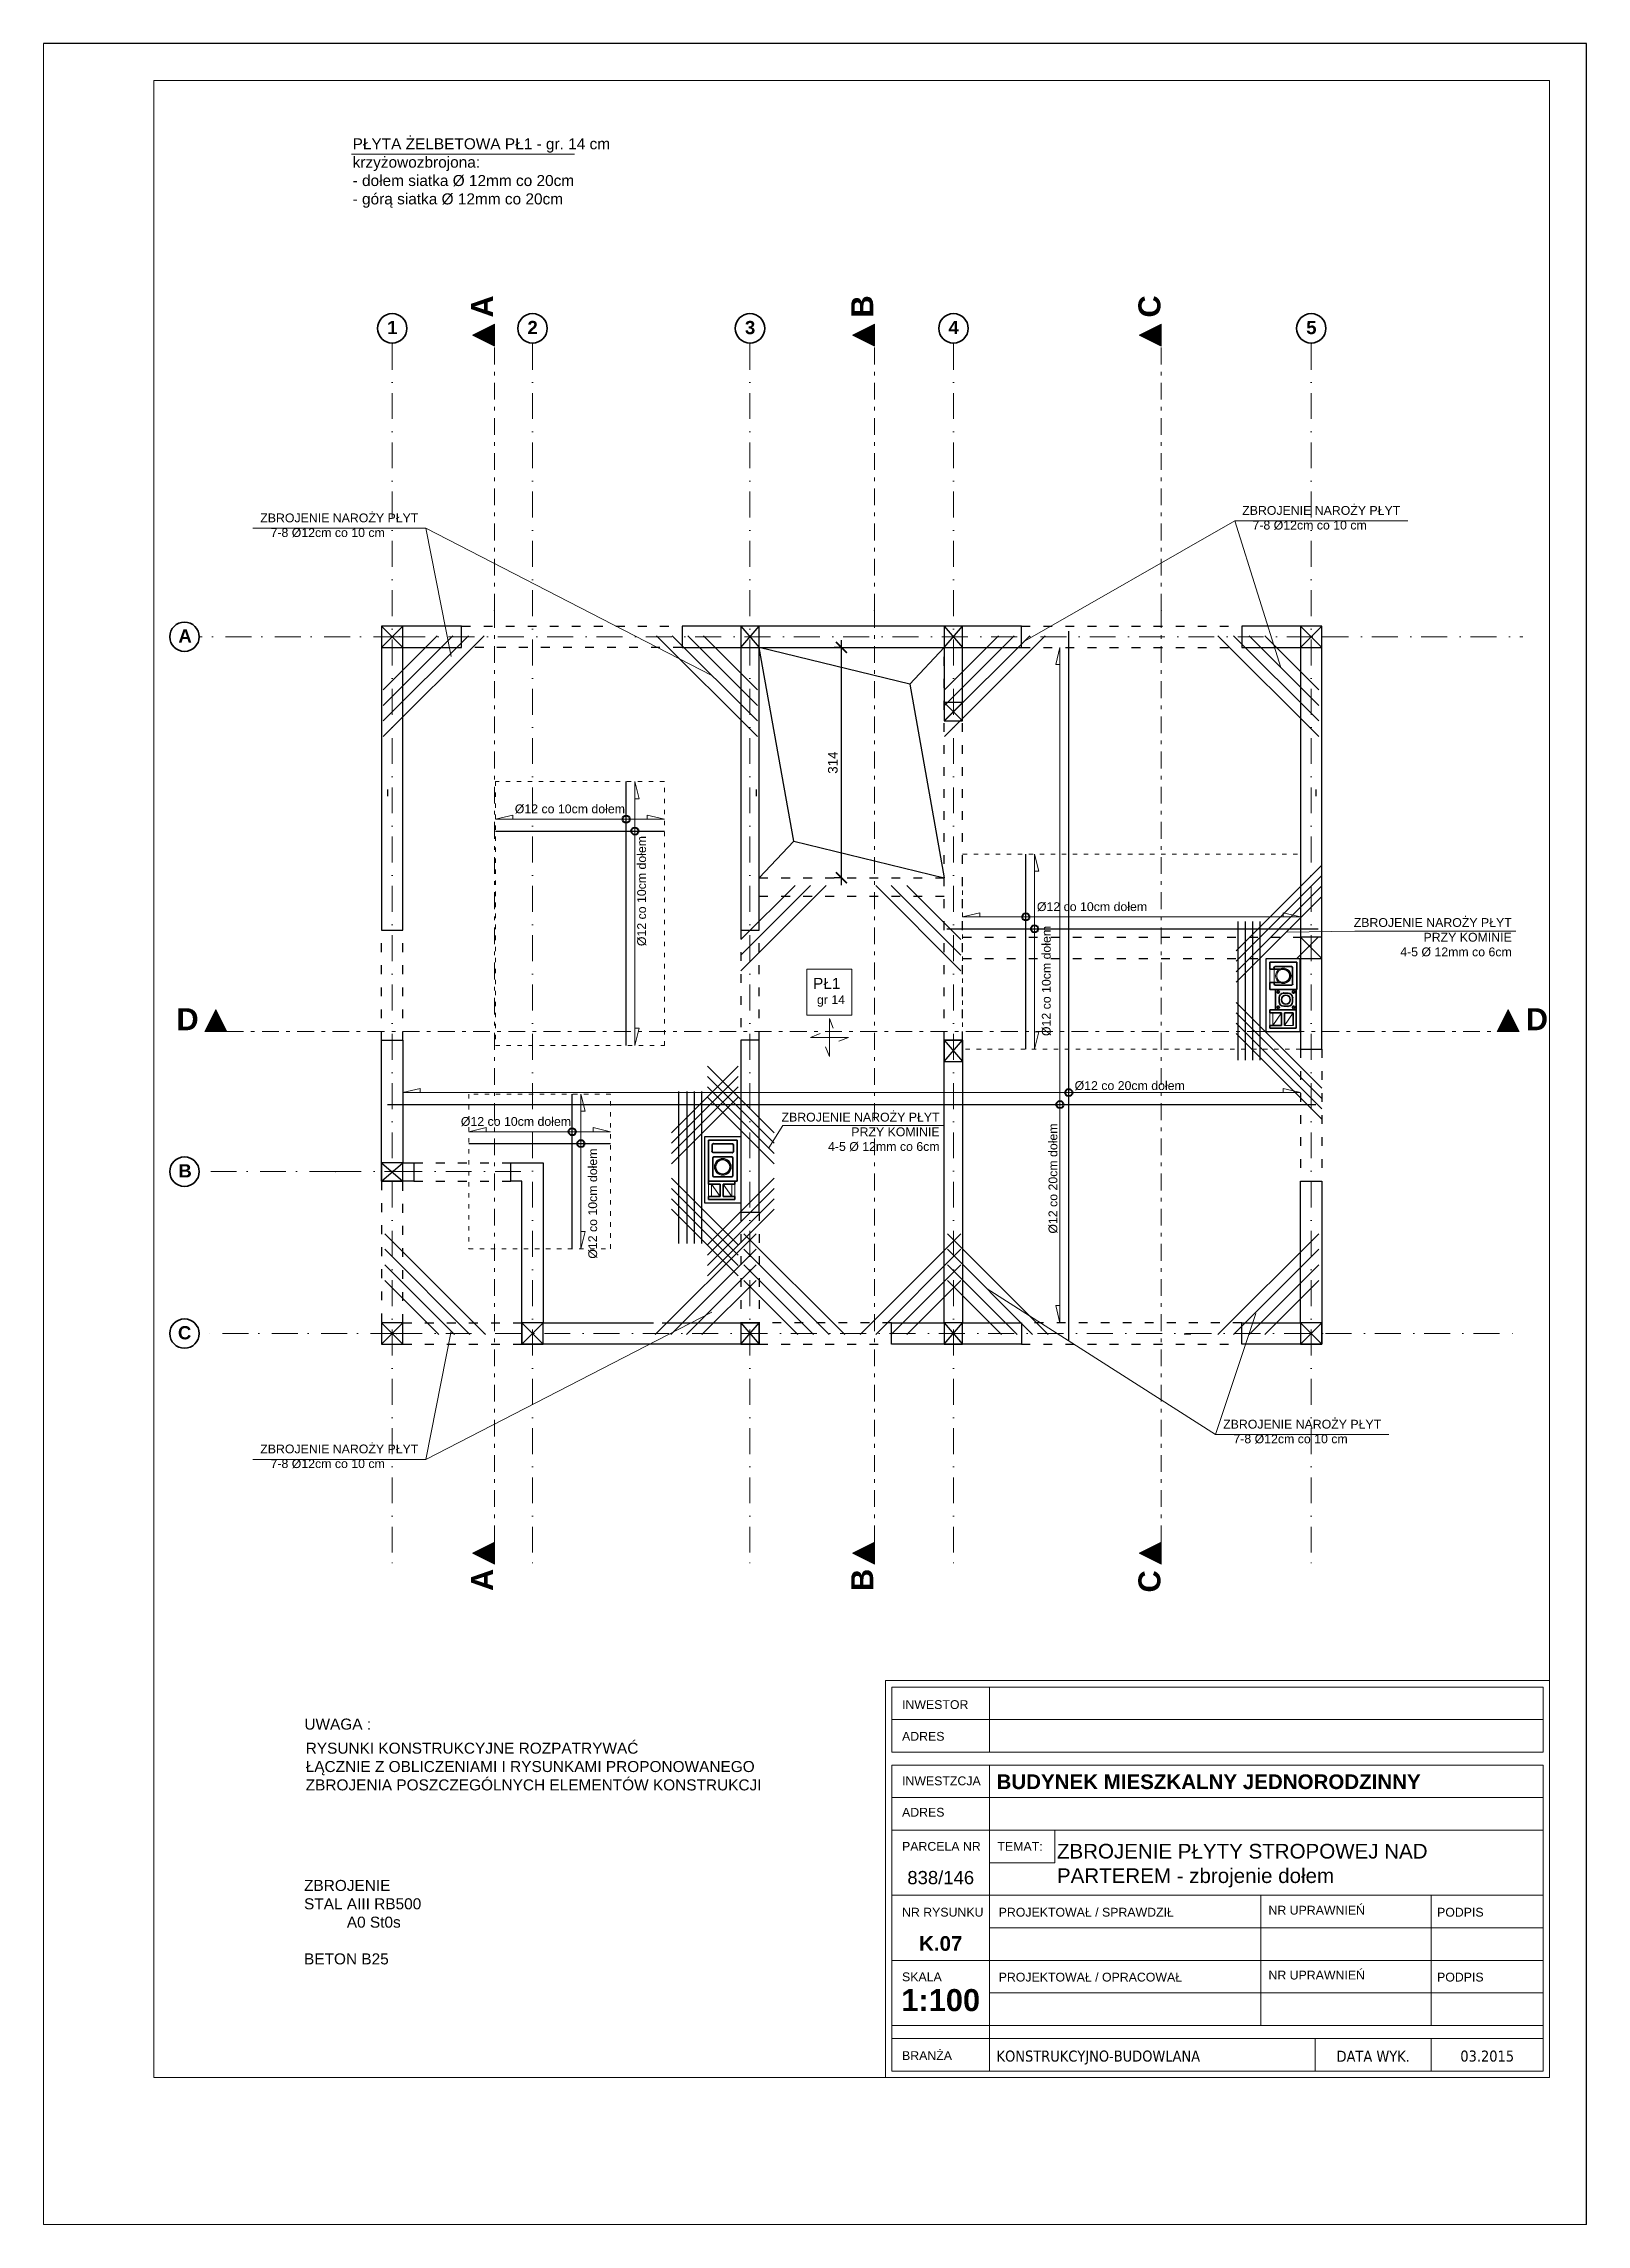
# Paper-space layout 'K.07' of a CAD drawing. Header units: millimetres. Extents: x -1051 to 1049, y -1649 to 1321.
# The model-space entities are those that its viewports show. They can reach past a viewport. Long polylines and large blocks are cut down to what shows.
import ezdxf
from ezdxf.enums import TextEntityAlignment as Align

# ---------------------------------------------------------------- set-up
doc = ezdxf.new("R2010")
doc.units = ezdxf.units.MM
for name, pattern in [('ACAD_ISO03W100', [30, 12, -18]), ('Kropki i Kreski', [67.027776, 35.277777, -17.638888, 0, -14.111111]), ('Przerywana', [16.4, 8.2, -8.2]), ('Przerywana podwójnie', [47.9, 22.9, -10, 5, -10])]:
    doc.linetypes.add(name, pattern=pattern)
for name, color, linetype, lineweight in [('2D - Ogólne_Nr_Pióra__21', 7, 'Continuous', 35), ('a_beton_c', 3, 'ACAD_ISO03W100', 25), ('a_murowane_b', 20, 'Continuous', 30), ('a_opisy', 252, 'Continuous', 9), ('a_stal', 5, 'Continuous', 25), ('a_wymiary', 250, 'Continuous', 9), ('Cienka', 1, 'Continuous', 15), ('Konstrukcja - Ogólne_Nr_Pióra__1', 7, 'Continuous', 5), ('Konstrukcja - Ogólne_Nr_Pióra__21', 7, 'Continuous', 35), ('Konstrukcja - Siatka mod_Nr_Pióra__1', 7, 'Continuous', 5), ('Konstrukcja - Siatka mod_Nr_Pióra__7', 7, 'Continuous', 35), ('Opisy - Tekst_Nr_Pióra__1', 7, 'Continuous', 13), ('Opisy - Tekst_Nr_Pióra__7', 7, 'Continuous', 35), ('PRĘTY', 7, 'Continuous', 40), ('Znaczniki - Przekroje_Nr_Pióra__1', 7, 'Continuous', 5)]:
    doc.layers.add(name, color=color, linetype=linetype, lineweight=lineweight)
for name, color, linetype, lineweight, true_color in [('Konstrukcja - Ogólne_Nr_Pióra__3', 7, 'Continuous', 5, 0xff6600), ('Konstrukcja - Ogólne_Nr_Pióra__5', 7, 'Continuous', 5, 0x40a5ff), ('Konstrukcja - Siatka mod_Nr_Pióra__4', 7, 'Continuous', 5, 0x029e21), ('Opisy - Tekst_Nr_Pióra__2', 7, 'Continuous', 15, 0x7f7f7f), ('Znaczniki - Przekroje_Nr_Pióra__5', 7, 'Continuous', 5, 0x40a5ff)]:
    doc.layers.add(name, color=color, linetype=linetype, lineweight=lineweight, true_color=true_color)
doc.layers.add('Konstrukcja - Siatka mod', color=7, linetype='Continuous')
doc.layers.add('Znaczniki - Przekroje', color=7, linetype='Continuous')
doc.styles.add('GENERATED_STYLE_1', font='arialbd.ttf')
doc.styles.add('GENERATED_STYLE_2', font='tahoma.ttf')
doc.styles.add('GENERATED_STYLE_3', font='arial.ttf')
doc.styles.add('GENERATED_STYLE_4', font='arial.ttf')
doc.styles.get("Standard").update_dxf_attribs({"font": 'arial.ttf'})
doc.dimstyles.new('1-100', dxfattribs={"dimtxt": 13, "dimasz": 15, "dimexe": 10, "dimexo": 20, "dimgap": 5, "dimtad": 1, "dimdec": 1, "dimrnd": 0.5, "dimtxsty": 'Standard', "dimblk": 'ARCHTICK', "dimcen": 0.09, "dimdle": 10, "dimadec": 0, "dimazin": 0, "dimtfac": 1, "dimtdec": 1, "dimtofl": 0, "dimtmove": 0, "dimatfit": 3, "dimfxl": 10, "dimfxlon": 1, "dimtolj": 1, "dimtzin": 0, "dimarcsym": 0})

psp = doc.layouts.new('K.07')

msp = doc.modelspace()

# ---------------------------------------------------------------- texts
at = {"layer": 'a_opisy'}
for s, insert, char_height, width, attachment_point in [('PŁYTA ŻELBETOWA PŁ1 - gr. 14 cm\\Pkrzyżowozbrojona:\\P- dołem siatka %%C 12mm co 20cm\\P- górą siatka %%C 12mm co 20cm', (32657.91, -9736.9), 15, 522.8324, 1), ('ZBROJENIE NAROŻY PŁYT\\P   7-8 %%C12cm co 10 cm', (32532.2, -10247.89), 12, 246.7232, 1), ('ZBROJENIE NAROŻY PŁYT\\P   7-8 %%C12cm co 10 cm', (33868.85, -10237.71), 12, 246.7232, 1), ('%%C12 co 10cm dołem', (33028.67, -10644.14), 12, 179.1978, 3), ('%%C12 co 10cm dołem', (33739.4, -10777.34), 12, 179.1978, 3), ('ZBROJENIE NAROŻY PŁYT\\PPRZY KOMINIE\\P 4-5 %%C 12mm co 6cm ', (34235.78, -10798.94), 12, 246.7232, 3), ('%%C12 co 20cm dołem', (33640.69, -11021.03), 12, 179.1978, 1), ('%%C12 co 10cm dołem', (32955.25, -11069.85), 12, 179.1978, 3), ('ZBROJENIE NAROŻY PŁYT\\PPRZY KOMINIE\\P 4-5 %%C 12mm co 6cm ', (33456.91, -11063.97), 12, 246.7232, 3), ('ZBROJENIE NAROŻY PŁYT\\P   7-8 %%C12cm co 10 cm', (33842.9, -11482.15), 12, 246.7232, 1), ('ZBROJENIE NAROŻY PŁYT\\P   7-8 %%C12cm co 10 cm', (32532.2, -11515.89), 12, 246.7232, 1), ('{\\fArial|b0|i0|c238|p34;UWAGA : }', (32592.27, -11889.14), 15, 143.2927, 1), ('{\\fArial|b0|i0|c238|p34;RYSUNKI KONSTRUKCYJNE ROZPATRYWAĆ \\PŁĄCZNIE Z OBLICZENIAMI I RYSUNKAMI PROPONOWANEGO \\PZBROJENIA POSZCZEGÓLNYCH ELEMENTÓW KONSTRUKCJI}', (32594.04, -11921.91), 15, 697.4454, 1), ('ZBROJENIE \\PSTAL AIII RB500 \\P          A0 St0s\\P\\PBETON B25', (32591.8, -12108.85), 15, 319.2534, 1)]:
    msp.add_mtext(s, dxfattribs=dict(at, insert=insert, char_height=char_height, width=width, attachment_point=attachment_point))
at = {"layer": 'a_opisy', "char_height": 12, "rotation": 90}
for s, insert, width, attachment_point in [('%%C12 co 10cm dołem', (33057.74, -10837.07), 212.8644, 7), ('%%C12 co 10cm dołem', (33608.58, -10959.53), 212.8644, 7), ('%%C12 co 20cm dołem', (33605.21, -11228.6), 207.8708, 1), ('%%C12 co 10cm dołem', (32991.15, -11262.77), 212.8644, 7)]:
    msp.add_mtext(s, dxfattribs=dict(at, insert=insert, width=width, attachment_point=attachment_point))
at = {"layer": 'Cienka', "attachment_point": 1}
for s, insert, char_height, width in [('{\\H0.75x;\\C1;PŁ1}', (33284.71, -10880.32), 20, 31.9611), ('{\\H0.75x;\\C1;gr 14}', (33290, -10904.06), 16, 64.4984)]:
    msp.add_mtext(s, dxfattribs=dict(at, insert=insert, char_height=char_height, width=width))
at = {"layer": 'Opisy - Tekst_Nr_Pióra__2', "linetype": 'Continuous', "char_height": 12, "attachment_point": 1, "style": 'GENERATED_STYLE_4'}
for s, insert in [('{INWESTOR}', (33405.79, -11864.04)), ('{ADRES}', (33405.79, -11907.26)), ('{INWESTZCJA}', (33405.79, -11967.92)), ('{ADRES}', (33405.79, -12010.66)), ('{PARCELA NR}', (33405.79, -12057.11)), ('{TEMAT:}', (33535.71, -12057.2)), ('{NR RYSUNKU}', (33405.79, -12146.79)), ('{PROJEKTOWAŁ / SPRAWDZIŁ}', (33537.37, -12146.79)), ('{NR UPRAWNIEŃ}', (33904.6, -12144.03)), ('{PODPIS}', (34134.1, -12146.79)), ('{SKALA}', (33405.79, -12234.83)), ('{PROJEKTOWAŁ / OPRACOWAŁ}', (33537.37, -12235.19)), ('{NR UPRAWNIEŃ}', (33904.6, -12232.43)), ('{PODPIS}', (34134.1, -12235.19)), ('{BRANŻA}', (33405.79, -12342.08))]:
    msp.add_mtext(s, dxfattribs=dict(at, insert=insert))
at = {"layer": 'Opisy - Tekst_Nr_Pióra__7', "linetype": 'Continuous'}
for s, insert, char_height, attachment_point, style in [('{BUDYNEK MIESZKALNY JEDNORODZINNY}', (33534.41, -11965.09), 20, 1, 'GENERATED_STYLE_1'), ('{\\fArial|b0|i0|c238|p34;\\C70;ZBROJENIE PŁYTY STROPOWEJ NAD\\PPARTEREM - zbrojenie dołem}', (33616.65, -12059.71), 20, 1, 'GENERATED_STYLE_1'), ('{838/146}', (33458.45, -12114.92), 18, 8, 'GENERATED_STYLE_3'), ('K.07', (33458.45, -12205.66), 20, 8, 'GENERATED_STYLE_1'), ('{1:100}', (33458.45, -12287.93), 30, 8, 'GENERATED_STYLE_1'), ('KONSTRUKCYJNO-BUDOWLANA', (33534.43, -12341.23), 15, 1, 'GENERATED_STYLE_2'), ('{DATA WYK.}', (34047.17, -12341.49), 15, 2, 'GENERATED_STYLE_2'), ('{03.2015}', (34202.3, -12341.23), 15, 2, 'GENERATED_STYLE_2')]:
    msp.add_mtext(s, dxfattribs=dict(at, insert=insert, char_height=char_height, attachment_point=attachment_point, style=style))

# ---------------------------------------------------------------- blocks, each defined once
blk = doc.blocks.new('Standardowy znacznik siatki')
at = {"layer": 'Konstrukcja - Siatka mod_Nr_Pióra__4', "linetype": 'Kropki i Kreski'}
for p, q in [((272.5, 0), (0, 0)), ((272.5, 0), (1529.2, 0)), ((1529.2, 0), (1801.7, 0))]:
    blk.add_line(p, q, dxfattribs=at)
blk.add_point((272.5, 0), dxfattribs=at)
blk.add_point((272.5, 0), dxfattribs=at)
at = {"layer": 'Konstrukcja - Siatka mod_Nr_Pióra__7', "linetype": 'Continuous'}
blk.add_circle((-20, 0), 20, dxfattribs=at)
at = {"layer": 'Konstrukcja - Siatka mod_Nr_Pióra__1', "style": 'GENERATED_STYLE_1'}
blk.add_attdef('AC_MarkerText_1', text='', height=18, dxfattribs=at).set_placement((-28.2, -13.3), align=Align.BOTTOM_LEFT)
blk = doc.blocks.new('Standardowy znacznik siatki_2')
at = {"layer": 'Konstrukcja - Siatka mod_Nr_Pióra__4', "linetype": 'Kropki i Kreski'}
for p, q in [((268.5, 0), (1533.2, 0)), ((1533.2, 0), (1801.7, 0)), ((268.5, 0), (0, 0))]:
    blk.add_line(p, q, dxfattribs=at)
blk.add_point((268.5, 0), dxfattribs=at)
blk.add_point((268.5, 0), dxfattribs=at)
at = {"layer": 'Konstrukcja - Siatka mod_Nr_Pióra__7', "linetype": 'Continuous'}
blk.add_circle((-20, 0), 20, dxfattribs=at)
at = {"layer": 'Konstrukcja - Siatka mod_Nr_Pióra__1', "style": 'GENERATED_STYLE_1'}
blk.add_attdef('AC_MarkerText_1', text='', height=18, dxfattribs=at).set_placement((-28.9, -13.3), align=Align.BOTTOM_LEFT)
blk = doc.blocks.new('Standardowy znacznik siatki_3')
at = {"layer": 'Konstrukcja - Siatka mod_Nr_Pióra__4', "linetype": 'Kropki i Kreski'}
for p, q in [((1, 0), (0, 0)), ((1, 0), (1660.6, 0)), ((1660.6, 0), (1661.6, 0))]:
    blk.add_line(p, q, dxfattribs=at)
blk.add_point((1, 0), dxfattribs=at)
blk.add_point((1, 0), dxfattribs=at)
at = {"layer": 'Konstrukcja - Siatka mod_Nr_Pióra__7', "linetype": 'Continuous'}
blk.add_circle((-20, 0), 20, dxfattribs=at)
at = {"layer": 'Konstrukcja - Siatka mod_Nr_Pióra__1', "style": 'GENERATED_STYLE_1'}
blk.add_attdef('AC_MarkerText_1', text='', height=18, rotation=90, dxfattribs=at).set_placement((-6.7, -6.8), align=Align.BOTTOM_LEFT)
blk = doc.blocks.new('Standardowy znacznik siatki_4')
at = {"layer": 'Konstrukcja - Siatka mod_Nr_Pióra__4', "linetype": 'Kropki i Kreski'}
for p, q in [((1, 0), (0, 0)), ((1, 0), (1660.6, 0)), ((1660.6, 0), (1661.6, 0))]:
    blk.add_line(p, q, dxfattribs=at)
blk.add_point((1, 0), dxfattribs=at)
blk.add_point((1, 0), dxfattribs=at)
at = {"layer": 'Konstrukcja - Siatka mod_Nr_Pióra__7', "linetype": 'Continuous'}
blk.add_circle((-20, 0), 20, dxfattribs=at)
at = {"layer": 'Konstrukcja - Siatka mod_Nr_Pióra__1', "style": 'GENERATED_STYLE_1'}
blk.add_attdef('AC_MarkerText_1', text='', height=18, rotation=90, dxfattribs=at).set_placement((-6.7, -6.8), align=Align.BOTTOM_LEFT)
blk = doc.blocks.new('Standardowy znacznik siatki_5')
at = {"layer": 'Konstrukcja - Siatka mod_Nr_Pióra__4', "linetype": 'Kropki i Kreski'}
for p, q in [((1, 0), (0, 0)), ((1, 0), (1660.6, 0)), ((1660.6, 0), (1661.6, 0))]:
    blk.add_line(p, q, dxfattribs=at)
blk.add_point((1, 0), dxfattribs=at)
blk.add_point((1, 0), dxfattribs=at)
at = {"layer": 'Konstrukcja - Siatka mod_Nr_Pióra__7', "linetype": 'Continuous'}
blk.add_circle((-20, 0), 20, dxfattribs=at)
at = {"layer": 'Konstrukcja - Siatka mod_Nr_Pióra__1', "style": 'GENERATED_STYLE_1'}
blk.add_attdef('AC_MarkerText_1', text='', height=18, rotation=90, dxfattribs=at).set_placement((-6.7, -6.8), align=Align.BOTTOM_LEFT)
blk = doc.blocks.new('Standardowy znacznik siatki_6')
at = {"layer": 'Konstrukcja - Siatka mod_Nr_Pióra__4', "linetype": 'Kropki i Kreski'}
for p, q in [((1, 0), (0, 0)), ((1, 0), (1660.6, 0)), ((1660.6, 0), (1661.6, 0))]:
    blk.add_line(p, q, dxfattribs=at)
blk.add_point((1, 0), dxfattribs=at)
blk.add_point((1, 0), dxfattribs=at)
at = {"layer": 'Konstrukcja - Siatka mod_Nr_Pióra__7', "linetype": 'Continuous'}
blk.add_circle((-20, 0), 20, dxfattribs=at)
at = {"layer": 'Konstrukcja - Siatka mod_Nr_Pióra__1', "style": 'GENERATED_STYLE_1'}
blk.add_attdef('AC_MarkerText_1', text='', height=18, rotation=90, dxfattribs=at).set_placement((-6.7, -6.8), align=Align.BOTTOM_LEFT)
blk = doc.blocks.new('Standardowy znacznik siatki_7')
at = {"layer": 'Konstrukcja - Siatka mod_Nr_Pióra__4', "linetype": 'Kropki i Kreski'}
for p, q in [((185.3, 0), (268.5, 0)), ((268.5, 0), (453.8, 0)), ((185.3, 0), (0, 0))]:
    blk.add_line(p, q, dxfattribs=at)
blk.add_point((185.3, 0), dxfattribs=at)
blk.add_point((185.3, 0), dxfattribs=at)
at = {"layer": 'Konstrukcja - Siatka mod_Nr_Pióra__7', "linetype": 'Continuous'}
blk.add_circle((-20, 0), 20, dxfattribs=at)
at = {"layer": 'Konstrukcja - Siatka mod_Nr_Pióra__1', "style": 'GENERATED_STYLE_1'}
blk.add_attdef('AC_MarkerText_1', text='', height=18, dxfattribs=at).set_placement((-28.2, -13.3), align=Align.BOTTOM_LEFT)
blk = doc.blocks.new('Standardowy znacznik siatki_8')
at = {"layer": 'Konstrukcja - Siatka mod_Nr_Pióra__4', "linetype": 'Kropki i Kreski'}
for p, q in [((1, 0), (0, 0)), ((1, 0), (1660.6, 0)), ((1660.6, 0), (1661.6, 0))]:
    blk.add_line(p, q, dxfattribs=at)
blk.add_point((1, 0), dxfattribs=at)
blk.add_point((1, 0), dxfattribs=at)
at = {"layer": 'Konstrukcja - Siatka mod_Nr_Pióra__7', "linetype": 'Continuous'}
blk.add_circle((-20, 0), 20, dxfattribs=at)
at = {"layer": 'Konstrukcja - Siatka mod_Nr_Pióra__1', "style": 'GENERATED_STYLE_1'}
blk.add_attdef('AC_MarkerText_1', text='', height=18, rotation=90, dxfattribs=at).set_placement((-6.7, -6.8), align=Align.BOTTOM_LEFT)
blk = doc.blocks.new('Płaszczyzna odcinająca_2', base_point=(9599.1, -311.1))
at = {"layer": 'Znaczniki - Przekroje_Nr_Pióra__1', "linetype": 'Continuous'}
for points in [[(9599.1, 1362.7), (9599.1, 1332.7), (9569.1, 1347.7)], [(9599.1, -326.1), (9599.1, -296.1), (9569.1, -311.1)]]:
    blk.add_hatch(color=256, dxfattribs=at).paths.add_polyline_path(points, flags=0)
for p, q in [((9569.1, 1347.7), (9599.1, 1362.7)), ((9599.1, 1332.7), (9569.1, 1347.7)), ((9599.1, 1362.7), (9599.1, 1332.7)), ((9599.1, -296.1), (9569.1, -311.1)), ((9599.1, -326.1), (9599.1, -296.1)), ((9569.1, -311.1), (9599.1, -326.1))]:
    blk.add_line(p, q, dxfattribs=at)
at = {"layer": 'Znaczniki - Przekroje_Nr_Pióra__5', "linetype": 'Przerywana podwójnie'}
for p, q in [((9599.1, 972.5), (9599.1, 1332.7)), ((9599.1, -296.1), (9599.1, 972.5))]:
    blk.add_line(p, q, dxfattribs=at)
blk.add_point((9599.1, 972.5), dxfattribs=at)
at = {"layer": 'Znaczniki - Przekroje_Nr_Pióra__1', "linetype": 'Continuous', "char_height": 30, "attachment_point": 7, "rotation": 90, "style": 'GENERATED_STYLE_1'}
for insert in [(9597.4, 1371.7), (9597.4, -362.6)]:
    blk.add_mtext('{B}', dxfattribs=dict(at, insert=insert))
blk = doc.blocks.new('Płaszczyzna odcinająca_3', base_point=(9989.4, -311.1))
at = {"layer": 'Znaczniki - Przekroje_Nr_Pióra__1', "linetype": 'Continuous'}
for points in [[(9989.4, 1362.7), (9989.4, 1332.7), (9959.4, 1347.7)], [(9989.4, -326.1), (9989.4, -296.1), (9959.4, -311.1)]]:
    blk.add_hatch(color=256, dxfattribs=at).paths.add_polyline_path(points, flags=0)
for p, q in [((9959.4, 1347.7), (9989.4, 1362.7)), ((9989.4, 1332.7), (9959.4, 1347.7)), ((9989.4, 1362.7), (9989.4, 1332.7)), ((9989.4, -296.1), (9959.4, -311.1)), ((9989.4, -326.1), (9989.4, -296.1)), ((9959.4, -311.1), (9989.4, -326.1))]:
    blk.add_line(p, q, dxfattribs=at)
at = {"layer": 'Znaczniki - Przekroje_Nr_Pióra__5', "linetype": 'Przerywana podwójnie'}
for p, q in [((9989.4, 972.5), (9989.4, 1332.7)), ((9989.4, -296.1), (9989.4, 972.5))]:
    blk.add_line(p, q, dxfattribs=at)
blk.add_point((9989.4, 972.5), dxfattribs=at)
at = {"layer": 'Znaczniki - Przekroje_Nr_Pióra__1', "linetype": 'Continuous', "char_height": 30, "attachment_point": 7, "rotation": 90, "style": 'GENERATED_STYLE_1'}
for insert in [(9988.7, 1371.7), (9988.7, -364.7)]:
    blk.add_mtext('{C}', dxfattribs=dict(at, insert=insert))
blk = doc.blocks.new('Płaszczyzna odcinająca_4', base_point=(8702.4, 399.4))
at = {"layer": 'Znaczniki - Przekroje_Nr_Pióra__1', "linetype": 'Continuous'}
for points in [[(8687.4, 399.4), (8717.4, 399.4), (8702.4, 429.4)], [(10476.6, 399.4), (10446.6, 399.4), (10461.6, 429.4)]]:
    blk.add_hatch(color=256, dxfattribs=at).paths.add_polyline_path(points, flags=0)
for p, q in [((8702.4, 429.4), (8687.4, 399.4)), ((8717.4, 399.4), (8702.4, 429.4)), ((10446.6, 399.4), (10461.6, 429.4)), ((10461.6, 429.4), (10476.6, 399.4)), ((8687.4, 399.4), (8717.4, 399.4)), ((10476.6, 399.4), (10446.6, 399.4))]:
    blk.add_line(p, q, dxfattribs=at)
at = {"layer": 'Znaczniki - Przekroje_Nr_Pióra__5', "linetype": 'Przerywana podwójnie'}
for p, q in [((8717.4, 399.4), (10112.9, 399.4)), ((10112.9, 399.4), (10446.6, 399.4))]:
    blk.add_line(p, q, dxfattribs=at)
blk.add_point((10112.9, 399.4), dxfattribs=at)
at = {"layer": 'Znaczniki - Przekroje_Nr_Pióra__1', "linetype": 'Continuous', "char_height": 30, "attachment_point": 7, "style": 'GENERATED_STYLE_1'}
for insert in [(8648.8, 401.1), (10485.6, 401.1)]:
    blk.add_mtext('{D}', dxfattribs=dict(at, insert=insert))
blk = doc.blocks.new('Płaszczyzna odcinająca_1', base_point=(9081.8, -311.1))
at = {"layer": 'Znaczniki - Przekroje_Nr_Pióra__1', "linetype": 'Continuous'}
for points in [[(9081.8, 1362.7), (9081.8, 1332.7), (9051.8, 1347.7)], [(9081.8, -326.1), (9081.8, -296.1), (9051.8, -311.1)]]:
    blk.add_hatch(color=256, dxfattribs=at).paths.add_polyline_path(points, flags=0)
for p, q in [((9051.8, 1347.7), (9081.8, 1362.7)), ((9081.8, 1332.7), (9051.8, 1347.7)), ((9081.8, 1362.7), (9081.8, 1332.7)), ((9081.8, -296.1), (9051.8, -311.1)), ((9081.8, -326.1), (9081.8, -296.1)), ((9051.8, -311.1), (9081.8, -326.1))]:
    blk.add_line(p, q, dxfattribs=at)
at = {"layer": 'Znaczniki - Przekroje_Nr_Pióra__5', "linetype": 'Przerywana podwójnie'}
for p, q in [((9081.8, 972.5), (9081.8, 1332.7)), ((9081.8, -296.1), (9081.8, 972.5))]:
    blk.add_line(p, q, dxfattribs=at)
blk.add_point((9081.8, 972.5), dxfattribs=at)
at = {"layer": 'Znaczniki - Przekroje_Nr_Pióra__1', "linetype": 'Continuous', "char_height": 30, "attachment_point": 7, "rotation": 90, "style": 'GENERATED_STYLE_1'}
for insert in [(9080, 1371.7), (9080, -362.6)]:
    blk.add_mtext('{A}', dxfattribs=dict(at, insert=insert))
blk = doc.blocks.new('_ArchTick')
at = {"color": 0, "linetype": 'ByBlock', "const_width": 0.15}
blk.add_lwpolyline([(-0.5, -0.5), (0.5, 0.5)], dxfattribs=at)
blk = doc.blocks.new('*D914')
at = {"layer": 'a_wymiary', "color": 0, "lineweight": -2, "transparency": 16777216}
for p, q in [((33323.3, -10754.1), (33323.3, -10420.2)), ((33323.3, -10430.2), (33313.3, -10430.2)), ((33323.3, -10744.1), (33313.3, -10744.1))]:
    blk.add_line(p, q, dxfattribs=at)
at = {"layer": 'DEFPOINTS', "color": 0, "transparency": 16777216}
for p in [(33323.3, -10430.2), (33337.3, -10430.2), (33337.3, -10744.1)]:
    blk.add_point(p, dxfattribs=at)
at = {"layer": 'a_wymiary', "color": 0, "lineweight": -2, "transparency": 16777216, "xscale": 15, "yscale": 15, "zscale": 15}
for p, rotation in [((33323.3, -10430.2), 90), ((33323.3, -10744.1), 270)]:
    blk.add_blockref('_ArchTick', p, dxfattribs=dict(at, rotation=rotation))
at = {"layer": 'a_wymiary', "color": 0, "transparency": 16777216, "insert": (33311.6, -10587.2), "char_height": 13, "attachment_point": 5, "rotation": 90}
blk.add_mtext('\\A1;314', dxfattribs=at)

# ---------------------------------------------------------------- dimensions: what is measured, and where the dimension line sits
at = {"layer": 'a_wymiary'}
dim = msp.add_linear_dim(base=(33323.28, -10430.23), p1=(33337.3, -10744.12), p2=(33337.3, -10430.23), angle=90, dimstyle='1-100', override={"dimfxl": 20}, dxfattribs=at)
dim.commit()
dim.dimension.update_dxf_attribs({"geometry": '*D914', "text_midpoint": (33311.64, -10587.17)})

# ---------------------------------------------------------------- linework, layer by layer
for p, q in [((33258.36, -10694.07), (33211.3, -10430.23)), ((33416.23, -10480.28), (33211.3, -10430.23)), ((33463.3, -10430.23), (33416.23, -10480.28)), ((33416.23, -10480.28), (33463.3, -10744.12)), ((33211.3, -10744.12), (33258.36, -10694.07)), ((33258.36, -10694.07), (33463.3, -10744.12))]:
    msp.add_line(p, q)
msp.add_lwpolyline([(32237.3, -12577.97), (34337.3, -12577.97), (34337.3, -9607.97), (32237.3, -9607.97)], close=True)
at = {"layer": '2D - Ogólne_Nr_Pióra__21', "linetype": 'Continuous'}
for p, q in [((33942.3, -10924.04), (33906.3, -10924.04)), ((33906.3, -10924.04), (33906.3, -10928.04)), ((33906.3, -10928.04), (33922.3, -10928.04)), ((33922.3, -10928.04), (33922.3, -10945.04)), ((33926.3, -10928.04), (33938.3, -10928.04)), ((33926.3, -10945.04), (33926.3, -10928.04)), ((33938.3, -10928.04), (33938.3, -10945.04)), ((33942.3, -10949.04), (33942.3, -10924.04)), ((33922.3, -10945.04), (33906.3, -10945.04)), ((33906.3, -10945.04), (33906.3, -10949.04)), ((33906.3, -10949.04), (33942.3, -10949.04)), ((33906.3, -10949.04), (33926.3, -10949.04)), ((33922.3, -10949.04), (33942.3, -10949.04)), ((33938.3, -10949.04), (33942.3, -10949.04)), ((33181.3, -11101.23), (33181.3, -11157.23)), ((33142.3, -11161.23), (33142.3, -11157.23)), ((33142.3, -11157.23), (33178.3, -11157.23)), ((33158.3, -11161.23), (33142.3, -11161.23)), ((33158.3, -11178.23), (33158.3, -11161.23)), ((33178.3, -11161.23), (33162.3, -11161.23)), ((33162.3, -11161.23), (33162.3, -11178.23)), ((33178.3, -11157.23), (33178.3, -11161.23)), ((33142.3, -11178.23), (33158.3, -11178.23)), ((33142.3, -11182.23), (33142.3, -11178.23)), ((33178.3, -11182.23), (33142.3, -11182.23)), ((33162.3, -11178.23), (33178.3, -11178.23)), ((33178.3, -11178.23), (33178.3, -11182.23))]:
    msp.add_line(p, q, dxfattribs=at)
at = {"layer": 'a_beton_c', "linetype": 'ByBlock'}
for p, q in [((32697.3, -10401.23), (32726.3, -10430.23)), ((32697.3, -10430.23), (32726.3, -10401.23)), ((32697.3, -10401.23), (32697.3, -10430.23)), ((32726.3, -10401.23), (32697.3, -10401.23)), ((32726.3, -10430.23), (32726.3, -10401.23)), ((33186.3, -10401.23), (33211.3, -10430.23)), ((33186.3, -10430.23), (33211.3, -10401.23)), ((33186.3, -10401.23), (33186.3, -10430.23)), ((33211.3, -10401.23), (33186.3, -10401.23)), ((33211.3, -10430.23), (33211.3, -10401.23)), ((33463.3, -10401.23), (33488.3, -10430.23)), ((33463.3, -10430.23), (33488.3, -10401.23)), ((33463.3, -10401.23), (33463.3, -10430.23)), ((33488.3, -10401.23), (33463.3, -10401.23)), ((33488.3, -10430.23), (33488.3, -10401.23)), ((33948.3, -10401.23), (33977.3, -10430.23)), ((33948.3, -10430.23), (33977.3, -10401.23)), ((33948.3, -10401.23), (33948.3, -10430.23)), ((33977.3, -10401.23), (33948.3, -10401.23)), ((33977.3, -10430.23), (33977.3, -10401.23)), ((32697.3, -10430.23), (32726.3, -10430.23)), ((33186.3, -10430.23), (33211.3, -10430.23)), ((33463.3, -10430.23), (33488.3, -10430.23)), ((33948.3, -10430.23), (33977.3, -10430.23)), ((33943.3, -10854.04), (33972.3, -10825.04)), ((33948.3, -10825.04), (33977.3, -10854.04)), ((33948.3, -10825.04), (33948.3, -10854.04)), ((33977.3, -10825.04), (33948.3, -10825.04)), ((33977.3, -10854.04), (33977.3, -10825.04)), ((33901.3, -10954.04), (33901.3, -10854.04)), ((33901.3, -10854.04), (33947.3, -10854.04)), ((33947.3, -10854.04), (33947.3, -10954.04)), ((33948.3, -10854.04), (33977.3, -10854.04)), ((33947.3, -10954.04), (33901.3, -10954.04)), ((33137.3, -11096.23), (33186.3, -11096.23)), ((33137.3, -11187.23), (33137.3, -11096.23)), ((33186.3, -11096.23), (33186.3, -11187.23)), ((32697.3, -11132.23), (32726.3, -11157.23)), ((32697.3, -11157.23), (32726.3, -11132.23)), ((32697.3, -11132.23), (32697.3, -11157.23)), ((32726.3, -11132.23), (32697.3, -11132.23)), ((32726.3, -11157.23), (32726.3, -11132.23)), ((32697.3, -11157.23), (32726.3, -11157.23)), ((33186.3, -11187.23), (33137.3, -11187.23)), ((32697.3, -11350.23), (32726.3, -11379.23)), ((32697.3, -11379.23), (32726.3, -11350.23)), ((32697.3, -11350.23), (32697.3, -11379.23)), ((32726.3, -11350.23), (32697.3, -11350.23)), ((32726.3, -11379.23), (32726.3, -11350.23)), ((32888.3, -11350.23), (32917.3, -11379.23)), ((32888.3, -11379.23), (32917.3, -11350.23)), ((32888.3, -11350.23), (32888.3, -11379.23)), ((32917.3, -11350.23), (32888.3, -11350.23)), ((32917.3, -11379.23), (32917.3, -11350.23)), ((33186.3, -11350.23), (33211.3, -11379.23)), ((33186.3, -11379.23), (33211.3, -11350.23)), ((33186.3, -11350.23), (33186.3, -11379.23)), ((33211.3, -11350.23), (33186.3, -11350.23)), ((33211.3, -11379.23), (33211.3, -11350.23)), ((33463.3, -11350.23), (33488.3, -11379.23)), ((33463.3, -11379.23), (33488.3, -11350.23)), ((33463.3, -11350.23), (33463.3, -11379.23)), ((33488.3, -11350.23), (33463.3, -11350.23)), ((33488.3, -11379.23), (33488.3, -11350.23)), ((33948.3, -11350.23), (33977.3, -11379.23)), ((33948.3, -11379.23), (33977.3, -11350.23)), ((33948.3, -11350.23), (33948.3, -11379.23)), ((33977.3, -11350.23), (33948.3, -11350.23)), ((33977.3, -11379.23), (33977.3, -11350.23)), ((32697.3, -11379.23), (32726.3, -11379.23)), ((32888.3, -11379.23), (32917.3, -11379.23)), ((33186.3, -11379.23), (33211.3, -11379.23)), ((33463.3, -11379.23), (33488.3, -11379.23)), ((33948.3, -11379.23), (33977.3, -11379.23))]:
    msp.add_line(p, q, dxfattribs=at)
at = {"layer": 'a_beton_c'}
for p, q in [((32806.3, -10401.23), (33106.3, -10401.23)), ((33568.3, -10401.23), (33868.3, -10401.23)), ((33106.3, -10430.23), (32806.3, -10430.23)), ((33463.3, -10965.23), (33463.3, -10430.23)), ((33488.3, -10965.23), (33488.3, -10430.23)), ((33568.3, -10430.23), (33868.3, -10430.23)), ((33211.3, -10744.12), (33463.3, -10744.12)), ((33211.3, -10769.12), (33463.3, -10769.12)), ((32697.3, -10965.24), (32697.3, -10815.24)), ((32726.3, -10965.24), (32726.3, -10815.24)), ((33186.3, -10815.24), (33186.3, -10965.23)), ((33211.3, -10965.23), (33211.3, -10815.24)), ((33948.3, -10977.23), (33948.3, -11157.23)), ((33977.3, -10977.23), (33977.3, -11157.23)), ((32741.3, -11132.23), (32873.3, -11132.23)), ((32697.3, -11157.23), (32697.3, -11350.23)), ((32726.3, -11350.23), (32726.3, -11157.23)), ((32741.3, -11157.23), (32873.3, -11157.23)), ((33186.3, -11199.23), (33186.3, -11350.23)), ((33211.3, -11199.23), (33211.3, -11350.23)), ((32726.3, -11350.23), (32888.3, -11350.23)), ((33391.3, -11350.23), (33211.3, -11350.23)), ((33868.3, -11350.23), (33568.3, -11350.23)), ((32726.3, -11379.23), (32888.3, -11379.23)), ((33211.3, -11379.23), (33391.3, -11379.23)), ((33568.3, -11379.23), (33868.3, -11379.23))]:
    msp.add_line(p, q, dxfattribs=at)
at = {"layer": 'a_beton_c', "linetype": 'ByBlock'}
for points in [[(33463.3, -10505.14), (33463.3, -10530.14), (33488.3, -10530.14), (33488.3, -10505.14)], [(33463.3, -10965.23), (33463.3, -10994.23), (33488.3, -10994.23), (33488.3, -10965.23)]]:
    msp.add_lwpolyline(points, close=True, dxfattribs=at)
for points in [[(33463.3, -10530.14), (33488.3, -10505.14)], [(33463.3, -10505.14), (33488.3, -10530.14)], [(33463.3, -10994.23), (33488.3, -10965.23)], [(33463.3, -10965.23), (33488.3, -10994.23)]]:
    msp.add_lwpolyline(points, dxfattribs=at)
at = {"layer": 'a_beton_c'}
for points in [[(33488.3, -10825.04), (33948.3, -10825.04)], [(33488.3, -10854.04), (33948.3, -10854.04)]]:
    msp.add_lwpolyline(points, dxfattribs=at)
at = {"layer": 'a_murowane_b'}
for p, q in [((32806.3, -10401.23), (32697.3, -10401.23)), ((32697.3, -10401.23), (32697.3, -10815.24)), ((32806.3, -10430.23), (32806.3, -10401.23)), ((33568.3, -10401.23), (33106.3, -10401.23)), ((33106.3, -10401.23), (33106.3, -10430.23)), ((33568.3, -10430.23), (33568.3, -10401.23)), ((33977.3, -10401.23), (33868.3, -10401.23)), ((33868.3, -10401.23), (33868.3, -10430.23)), ((33977.3, -10977.23), (33977.3, -10401.23)), ((32726.3, -10815.24), (32726.3, -10430.23)), ((32726.3, -10430.23), (32806.3, -10430.23)), ((33106.3, -10430.23), (33186.3, -10430.23)), ((33186.3, -10430.23), (33186.3, -10815.24)), ((33211.3, -10815.24), (33211.3, -10430.23)), ((33211.3, -10430.23), (33463.3, -10430.23)), ((33463.3, -10430.23), (33463.3, -10430.23)), ((33463.3, -10430.23), (33475.3, -10430.23)), ((33475.3, -10430.23), (33475.3, -10430.23)), ((33475.3, -10430.23), (33568.3, -10430.23)), ((33868.3, -10430.23), (33948.3, -10430.23)), ((33948.3, -10430.23), (33948.3, -10977.23)), ((32697.3, -10815.24), (32726.3, -10815.24)), ((33186.3, -10815.24), (33211.3, -10815.24)), ((32697.3, -11157.23), (32697.3, -10965.24)), ((32697.3, -10965.24), (32726.3, -10965.24)), ((32726.3, -10965.24), (32726.3, -11132.23)), ((33211.3, -10965.23), (33186.3, -10965.23)), ((33186.3, -10965.23), (33186.3, -11199.23)), ((33211.3, -11199.23), (33211.3, -10965.23)), ((33463.3, -11350.23), (33463.3, -10965.23)), ((33463.3, -10965.23), (33488.3, -10965.23)), ((33488.3, -10965.23), (33488.3, -11350.23)), ((33948.3, -10977.23), (33977.3, -10977.23)), ((32726.3, -11132.23), (32741.3, -11132.23)), ((32741.3, -11132.23), (32741.3, -11157.23)), ((32873.3, -11157.23), (32873.3, -11132.23)), ((32873.3, -11132.23), (32917.3, -11132.23)), ((32917.3, -11132.23), (32917.3, -11350.23)), ((32741.3, -11157.23), (32697.3, -11157.23)), ((32888.3, -11157.23), (32873.3, -11157.23)), ((32888.3, -11379.23), (32888.3, -11157.23)), ((33948.3, -11157.23), (33977.3, -11157.23)), ((33948.3, -11350.23), (33948.3, -11157.23)), ((33977.3, -11157.23), (33977.3, -11379.23)), ((33186.3, -11187.23), (33186.3, -11199.23)), ((33186.3, -11199.23), (33211.3, -11199.23)), ((32917.3, -11350.23), (33067.3, -11350.23)), ((33079.3, -11350.23), (33211.3, -11350.23)), ((33211.3, -11350.23), (33211.3, -11379.23)), ((33391.3, -11379.23), (33391.3, -11350.23)), ((33391.3, -11350.23), (33463.3, -11350.23)), ((33488.3, -11350.23), (33568.3, -11350.23)), ((33568.3, -11350.23), (33568.3, -11379.23)), ((33868.3, -11379.23), (33868.3, -11350.23)), ((33868.3, -11350.23), (33948.3, -11350.23)), ((33211.3, -11379.23), (32888.3, -11379.23)), ((33568.3, -11379.23), (33391.3, -11379.23)), ((33977.3, -11379.23), (33868.3, -11379.23))]:
    msp.add_line(p, q, dxfattribs=at)
msp.add_lwpolyline([(33463.3, -10430.23), (33463.3, -10530.14), (33488.3, -10530.14), (33488.3, -10430.23)], dxfattribs=at)
at = {"layer": 'a_opisy'}
for p, q in [((32757.51, -10268.06), (32521.95, -10268.06)), ((32791.94, -10442.43), (32757.51, -10268.06)), ((33147.01, -10468.44), (32757.51, -10268.06)), ((33573.33, -10421.28), (33858.6, -10257.88)), ((33921.62, -10457.83), (33858.6, -10257.88)), ((34094.16, -10257.88), (33858.6, -10257.88)), ((33586.22, -10977.23), (33586.22, -10711.63)), ((33586.22, -10711.63), (33591.81, -10735.12)), ((33591.81, -10735.12), (33586.22, -10735.12)), ((33586.22, -10953.74), (33591.81, -10953.74)), ((33591.81, -10953.74), (33586.22, -10977.23)), ((33521.58, -11304.01), (33832.65, -11502.32)), ((33147.01, -11335.68), (32757.51, -11536.06)), ((33887.35, -11337.52), (33832.65, -11502.32)), ((32791.94, -11361.69), (32757.51, -11536.06)), ((34068.21, -11502.32), (33832.65, -11502.32)), ((32757.51, -11536.06), (32521.95, -11536.06))]:
    msp.add_line(p, q, dxfattribs=at)
at = {"layer": 'a_opisy', "linetype": 'ACAD_ISO03W100', "ltscale": 0.5}
for p, q in [((33488.3, -10711.63), (33948.3, -10711.63)), ((33488.3, -10977.23), (33488.3, -10746.03)), ((33948.3, -10746.03), (33948.3, -10977.23)), ((33948.3, -10977.23), (33488.3, -10977.23))]:
    msp.add_line(p, q, dxfattribs=at)
at = {"layer": 'a_opisy'}
for points in [[(32656.21, -9758.47), (32960.01, -9758.47)], [(33620.8, -11326.74), (33615.21, -11326.74), (33620.8, -11350.23), (33620.8, -10430.23), (33615.21, -10453.72), (33620.8, -10453.72)], [(33042.16, -10948.85), (33047.74, -10948.85), (33042.16, -10972.34), (33042.16, -10612.88), (33047.74, -10636.37), (33042.16, -10636.37)], [(33058.75, -10664.11), (33058.75, -10658.52), (33082.24, -10664.11), (32852.42, -10664.11), (32875.91, -10658.52), (32875.91, -10664.11)], [(33924.81, -10797.31), (33924.81, -10791.72), (33948.3, -10797.31), (33488.3, -10797.31), (33511.79, -10791.72), (33511.79, -10797.31)], [(34022.26, -10816.57), (33928.7, -10817.9)], [(34241.11, -10816.57), (34022.26, -10816.57)], [(32749.79, -11036.61), (32749.79, -11031.03), (32726.3, -11036.61), (33948.3, -11036.61), (33924.81, -11031.03), (33924.81, -11036.61)], [(32968.73, -11225.7), (32974.32, -11225.7), (32968.73, -11249.19), (32968.73, -11038.58), (32974.32, -11062.07), (32968.73, -11062.07)], [(32985.33, -11089.81), (32985.33, -11084.22), (33008.82, -11089.81), (32816.07, -11089.81), (32839.56, -11084.22), (32839.56, -11089.81)], [(33243.39, -11081.6), (33224.25, -11111.94)], [(33462.24, -11081.6), (33243.39, -11081.6)]]:
    msp.add_lwpolyline(points, dxfattribs=at)
at = {"layer": 'a_opisy', "linetype": 'ACAD_ISO03W100', "ltscale": 0.5}
for points in [[(33082.24, -10612.83), (32852.42, -10612.83), (32852.42, -10972.34), (33082.24, -10972.34)], [(33008.82, -11038.54), (32816.07, -11038.54), (32816.07, -11249.19), (33008.82, -11249.19)]]:
    msp.add_lwpolyline(points, close=True, dxfattribs=at)
at = {"layer": 'a_stal'}
for p, q in [((32794.39, -10414.42), (32699.56, -10509.24)), ((32836.81, -10414.42), (32699.56, -10551.67)), ((32815.6, -10414.42), (32699.56, -10530.46)), ((32773.17, -10414.42), (32699.56, -10488.03)), ((33071.78, -10414.42), (33209.03, -10551.67)), ((33092.99, -10414.42), (33209.03, -10530.46)), ((33114.21, -10414.42), (33209.03, -10509.24)), ((33135.42, -10414.42), (33209.03, -10488.03)), ((33558.39, -10414.42), (33463.56, -10509.24)), ((33600.81, -10414.42), (33463.56, -10551.67)), ((33579.6, -10414.42), (33463.56, -10530.46)), ((33537.17, -10414.42), (33463.56, -10488.03)), ((33835.78, -10414.42), (33973.03, -10551.67)), ((33856.99, -10414.42), (33973.03, -10530.46)), ((33878.21, -10414.42), (33973.03, -10509.24)), ((33899.42, -10414.42), (33973.03, -10488.03)), ((32705.56, -10623.66), (32705.56, -10632.66)), ((33207.03, -10623.66), (33207.03, -10632.66)), ((33969.03, -10623.66), (33969.03, -10632.66)), ((33860.55, -10843.63), (33977.3, -10726.88)), ((33860.55, -10857.77), (33977.3, -10741.02)), ((33281.39, -10754.56), (33186.56, -10849.38)), ((33302.6, -10754.56), (33186.56, -10870.59)), ((33260.17, -10754.56), (33186.56, -10828.17)), ((33369.99, -10754.56), (33486.03, -10870.59)), ((33391.21, -10754.56), (33486.03, -10849.38)), ((33412.42, -10754.56), (33486.03, -10828.17)), ((33860.55, -10871.91), (33977.3, -10755.16)), ((33860.55, -10886.05), (33977.3, -10769.3)), ((33862.9, -10803.68), (33862.9, -10992.37)), ((33872.9, -10803.68), (33872.9, -10992.37)), ((33882.9, -10803.68), (33882.9, -10992.37)), ((33892.9, -10803.68), (33892.9, -10992.37)), ((33860.55, -10913.76), (33977.3, -11030.51)), ((33860.55, -10927.9), (33977.3, -11044.65)), ((33860.55, -10942.05), (33977.3, -11058.8)), ((33860.55, -10956.19), (33977.3, -11072.94)), ((33091.79, -11091.22), (33182.54, -11000.47)), ((33091.79, -11105.36), (33182.54, -11014.61)), ((33231.81, -11091.22), (33141.06, -11000.47)), ((33231.81, -11105.36), (33141.06, -11014.61)), ((33091.79, -11119.5), (33182.54, -11028.75)), ((33091.79, -11133.64), (33182.54, -11042.89)), ((33101.73, -11035.01), (33101.73, -11241.94)), ((33112.74, -11035.01), (33112.74, -11241.94)), ((33122.74, -11035.01), (33122.74, -11241.94)), ((33132.74, -11035.01), (33132.74, -11241.94)), ((33231.81, -11119.5), (33141.06, -11028.75)), ((33231.81, -11133.64), (33141.06, -11042.89)), ((32705.56, -11052.89), (33969.03, -11052.89)), ((33091.79, -11153.11), (33182.54, -11243.86)), ((33231.81, -11153.11), (33141.06, -11243.86)), ((33091.79, -11167.25), (33182.54, -11258)), ((33091.79, -11181.39), (33182.54, -11272.14)), ((33091.79, -11195.53), (33182.54, -11286.28)), ((33231.81, -11167.25), (33141.06, -11258)), ((33231.81, -11181.39), (33141.06, -11272.14)), ((33231.81, -11195.53), (33141.06, -11286.28)), ((32838.81, -11366.02), (32701.56, -11228.77)), ((32817.6, -11366.02), (32701.56, -11249.99)), ((33069.78, -11366.02), (33207.03, -11228.77)), ((33090.99, -11366.02), (33207.03, -11249.99)), ((33327.81, -11366.02), (33190.56, -11228.77)), ((33306.6, -11366.02), (33190.56, -11249.99)), ((33348.78, -11366.02), (33486.03, -11228.77)), ((33369.99, -11366.02), (33486.03, -11249.99)), ((33604.81, -11366.02), (33467.56, -11228.77)), ((33583.6, -11366.02), (33467.56, -11249.99)), ((33835.78, -11366.02), (33973.03, -11228.77)), ((33856.99, -11366.02), (33973.03, -11249.99)), ((32796.39, -11366.02), (32701.56, -11271.2)), ((33112.21, -11366.02), (33207.03, -11271.2)), ((33285.39, -11366.02), (33190.56, -11271.2)), ((33391.21, -11366.02), (33486.03, -11271.2)), ((33562.39, -11366.02), (33467.56, -11271.2)), ((33878.21, -11366.02), (33973.03, -11271.2)), ((32775.17, -11366.02), (32701.56, -11292.41)), ((33133.42, -11366.02), (33207.03, -11292.41)), ((33264.17, -11366.02), (33190.56, -11292.41)), ((33412.42, -11366.02), (33486.03, -11292.41)), ((33541.17, -11366.02), (33467.56, -11292.41)), ((33899.42, -11366.02), (33973.03, -11292.41)), ((33789.91, -11365.25), (33798.91, -11365.25))]:
    msp.add_line(p, q, dxfattribs=at)
for points in [[(33632.68, -11374.49), (33632.68, -10408.28)], [(33030.27, -10972.34), (33030.27, -10612.83)], [(32852.42, -10680.39), (33082.24, -10680.39)], [(33574.34, -10977.23), (33574.34, -10711.63)], [(33466.61, -10813.59), (33972.44, -10813.59)], [(32956.85, -11249.19), (32956.85, -11038.54)], [(32816.07, -11106.09), (33008.82, -11106.09)]]:
    msp.add_lwpolyline(points, dxfattribs=at)
at = {"layer": 'Cienka'}
msp.add_lwpolyline([(33276.4, -10868.69), (33337.33, -10868.69), (33337.33, -10931.08), (33276.4, -10931.08)], close=True, dxfattribs=at)
for points in [[(33294.12, -10956.21), (33281.04, -10961.47), (33332.69, -10961.47), (33319.61, -10966.73)], [(33301.61, -10974.22), (33306.87, -10987.29), (33306.87, -10935.65), (33312.13, -10948.72)]]:
    msp.add_lwpolyline(points, dxfattribs=at)
at = {"layer": 'Konstrukcja - Ogólne_Nr_Pióra__1', "linetype": 'Continuous'}
for p, q in [((33153.58, -11130.24), (33152.43, -11132.23)), ((33152.43, -11132.23), (33153.58, -11130.24)), ((33152.43, -11132.23), (33153.14, -11133.47)), ((33153.14, -11133.47), (33152.43, -11132.23)), ((33158.07, -11127.23), (33161.09, -11127.23)), ((33161.09, -11127.23), (33158.07, -11127.23)), ((33161.09, -11127.23), (33161.64, -11126.27)), ((33161.64, -11126.28), (33161.09, -11127.23)), ((33170.58, -11130.8), (33169.75, -11132.23)), ((33169.75, -11132.23), (33170.58, -11130.8)), ((33169.75, -11132.23), (33170.5, -11133.53)), ((33170.5, -11133.53), (33169.75, -11132.23)), ((33171.31, -11134.93), (33172.64, -11137.23)), ((33172.64, -11137.23), (33171.31, -11134.93)), ((33172.64, -11137.23), (33171.31, -11139.54)), ((33173.16, -11137.23), (33172.64, -11137.23)), ((33172.64, -11137.23), (33173.16, -11137.23)), ((33152.43, -11142.23), (33151.5, -11142.23)), ((33152.82, -11141.56), (33152.43, -11142.23)), ((33161.28, -11147.57), (33162.19, -11149.13)), ((33162.19, -11149.13), (33161.28, -11147.57))]:
    msp.add_line(p, q, dxfattribs=at)
at = {"layer": 'Konstrukcja - Ogólne_Nr_Pióra__21', "linetype": 'Continuous'}
for p, q in [((33906.3, -10868.54), (33906.3, -10859.04)), ((33906.3, -10859.04), (33943.3, -10859.04)), ((33912.3, -10868.54), (33906.3, -10868.54)), ((33912.3, -10866.04), (33912.3, -10868.54)), ((33924.8, -10868.54), (33912.3, -10868.54)), ((33936.3, -10865.04), (33913.3, -10865.04)), ((33937.3, -10889.04), (33937.3, -10866.04)), ((33943.3, -10859.04), (33943.3, -10896.04)), ((33906.3, -10896.04), (33906.3, -10886.54)), ((33912.3, -10886.54), (33906.3, -10886.54)), ((33943.3, -10896.04), (33906.3, -10896.04)), ((33912.3, -10886.54), (33912.3, -10889.04)), ((33924.8, -10886.54), (33912.3, -10886.54)), ((33913.3, -10890.04), (33936.3, -10890.04)), ((33914.3, -10896.04), (33942.3, -10896.04)), ((33914.3, -10924.04), (33914.3, -10896.04)), ((33942.3, -10896.04), (33942.3, -10924.04)), ((33942.3, -10924.04), (33914.3, -10924.04)), ((33919.3, -10913.04), (33919.3, -10907.04)), ((33925.3, -10901.04), (33931.3, -10901.04)), ((33931.3, -10919.04), (33925.3, -10919.04)), ((33937.3, -10907.04), (33937.3, -10913.04)), ((33142.3, -11157.23), (33142.3, -11101.23)), ((33142.3, -11101.23), (33181.3, -11101.23)), ((33147.3, -11116.73), (33147.3, -11107.73)), ((33148.8, -11106.23), (33174.8, -11106.23)), ((33176.3, -11107.73), (33176.3, -11116.73)), ((33148.3, -11125.23), (33148.3, -11150.23)), ((33174.8, -11118.23), (33148.8, -11118.23)), ((33174.3, -11124.23), (33149.3, -11124.23)), ((33175.3, -11150.23), (33175.3, -11125.23)), ((33181.3, -11157.23), (33142.3, -11157.23)), ((33149.3, -11151.23), (33174.3, -11151.23))]:
    msp.add_line(p, q, dxfattribs=at)
for centre, radius in [((33928.3, -10910.04), 6), ((33161.8, -11137.73), 10)]:
    msp.add_circle(centre, radius, dxfattribs=at)
for centre, radius, start, end in [((33913.3, -10866.04), 1, 90, 180), ((33924.8, -10877.54), 9, 270, 90), ((33936.3, -10866.04), 1, 0, 90), ((33913.3, -10889.04), 1, 180, 270), ((33917.77, -10899.54), 1.5, 0, 270), ((33917.77, -10899.54), 1.5, 270, 0), ((33936.3, -10889.04), 1, 270, 0), ((33938.78, -10899.53), 1.5, 270, 180), ((33938.78, -10899.53), 1.5, 180, 270), ((33917.78, -10920.56), 1.5, 90, 0), ((33917.78, -10920.56), 1.5, 0, 90), ((33925.3, -10907.04), 6, 90, 180), ((33925.3, -10913.04), 6, 180, 270), ((33931.3, -10907.04), 6, 0, 90), ((33931.3, -10913.04), 6, 270, 0), ((33938.8, -10920.54), 1.5, 90, 180), ((33938.8, -10920.54), 1.5, 180, 90), ((33148.8, -11107.73), 1.5, 90, 180), ((33174.8, -11107.73), 1.5, 0, 90), ((33148.8, -11116.73), 1.5, 180, 270), ((33149.3, -11125.23), 1, 90, 180), ((33174.3, -11125.23), 1, 0, 90), ((33174.8, -11116.73), 1.5, 270, 0), ((33149.3, -11150.23), 1, 180, 270), ((33174.3, -11150.23), 1, 270, 0)]:
    msp.add_arc(centre, radius, start, end, dxfattribs=at)
for p in [(33912.3, -10866.04), (33936.3, -10865.04), (33913.3, -10890.04), (33919.27, -10899.54), (33937.28, -10899.53), (33937.3, -10889.04), (33917.77, -10901.04), (33917.78, -10919.06), (33919.28, -10920.56), (33919.3, -10913.04), (33925.3, -10901.04), (33931.3, -10919.04), (33937.3, -10907.04), (33937.3, -10920.54), (33938.78, -10901.03), (33938.8, -10919.04), (33148.8, -11106.23), (33176.3, -11107.73), (33147.3, -11116.73), (33148.3, -11125.23), (33174.3, -11124.23), (33174.8, -11118.23), (33149.3, -11151.23), (33175.3, -11150.23)]:
    msp.add_point(p, dxfattribs=at)
at = {"layer": 'Konstrukcja - Ogólne_Nr_Pióra__3', "linetype": 'Continuous'}
for centre, radius, start, end in [((33924.8, -10877.54), 10.5, 90, 270), ((33924.8, -10877.54), 9, 90, 270), ((33924.8, -10877.54), 10.5, 270, 90), ((33924.8, -10877.54), 9, 270, 90), ((33928.3, -10910.04), 6.5, 0, 180), ((33928.3, -10910.04), 6.5, 180, 0), ((33928.3, -10910.04), 6, 0, 180), ((33928.3, -10910.04), 6, 180, 0), ((33161.8, -11137.73), 11.5, 90, 270), ((33161.8, -11137.73), 10, 90, 270), ((33161.8, -11137.73), 11.5, 270, 90), ((33161.8, -11137.73), 10, 270, 90)]:
    msp.add_arc(centre, radius, start, end, dxfattribs=at)
at = {"layer": 'Konstrukcja - Ogólne_Nr_Pióra__5', "linetype": 'Continuous'}
for p, q in [((33906.3, -10886.54), (33906.3, -10868.54)), ((33912.3, -10886.54), (33912.3, -10868.54)), ((33942.3, -10924.04), (33906.3, -10924.04)), ((33906.3, -10924.04), (33906.3, -10949.04)), ((33910.3, -10945.04), (33910.3, -10928.04)), ((33910.3, -10945.04), (33922.3, -10928.04)), ((33942.3, -10924.04), (33922.3, -10924.04)), ((33922.3, -10928.04), (33922.3, -10945.04)), ((33926.3, -10928.04), (33938.3, -10928.04)), ((33926.3, -10945.04), (33926.3, -10928.04)), ((33926.3, -10945.04), (33938.3, -10928.04)), ((33926.3, -10945.04), (33938.3, -10928.04)), ((33938.3, -10928.04), (33938.3, -10945.04)), ((33942.3, -10949.04), (33942.3, -10924.04)), ((33942.3, -10949.04), (33942.3, -10924.04)), ((33938.3, -10945.04), (33926.3, -10945.04)), ((33938.3, -10945.04), (33926.3, -10945.04)), ((33142.3, -11182.23), (33142.3, -11157.23)), ((33146.3, -11161.23), (33146.3, -11178.23)), ((33146.3, -11161.23), (33158.3, -11178.23)), ((33162.3, -11161.23), (33174.3, -11178.23)), ((33174.3, -11178.23), (33174.3, -11161.23)), ((33178.3, -11157.23), (33178.3, -11182.23)), ((33178.3, -11182.23), (33142.3, -11182.23))]:
    msp.add_line(p, q, dxfattribs=at)
at = {"layer": 'Opisy - Tekst_Nr_Pióra__1', "linetype": 'Continuous', "ltscale": 10}
for p, q in [((33524.94, -11846.09), (33524.94, -11934.74)), ((33391.97, -11890.41), (34278.43, -11890.41)), ((33524.94, -11952.46), (33524.94, -12369.1)), ((33391.97, -11996.79), (34278.43, -11996.79)), ((33391.97, -12041.11), (34278.43, -12041.11)), ((33391.97, -12129.76), (34278.43, -12129.76)), ((33894.03, -12129.76), (33894.03, -12307.05)), ((34126.16, -12129.76), (34126.16, -12307.05)), ((33524.94, -12174.08), (34278.43, -12174.08)), ((33391.97, -12218.4), (34278.43, -12218.4)), ((33524.94, -12262.73), (34278.43, -12262.73)), ((33391.97, -12307.05), (34278.43, -12307.05)), ((33391.97, -12324.78), (34278.43, -12324.78)), ((33968.17, -12324.78), (33968.17, -12369.1)), ((34126.16, -12324.78), (34126.16, -12369.1))]:
    msp.add_line(p, q, dxfattribs=at)
at = {"layer": 'Opisy - Tekst_Nr_Pióra__1', "linetype": 'Continuous', "ltscale": 10, "flags": 128}
for points in [[(34287.3, -12377.97), (32387.3, -12377.97), (32387.3, -9657.97), (34287.3, -9657.97)], [(33383.1, -11837.22), (34287.3, -11837.22), (34287.3, -12377.97), (33383.1, -12377.97)], [(34278.43, -11934.74), (33391.97, -11934.74), (33391.97, -11846.09), (34278.43, -11846.09)], [(33391.97, -11952.46), (34278.43, -11952.46), (34278.43, -12369.1), (33391.97, -12369.1)]]:
    msp.add_lwpolyline(points, close=True, dxfattribs=at)
msp.add_lwpolyline([(33524.94, -12085.43), (33613.58, -12085.43), (33613.58, -12041.11)], dxfattribs=at)
at = {"layer": 'PRĘTY'}
for centre in [(33030.27, -10664.11), (33042.16, -10680.39), (33574.34, -10797.31), (33586.22, -10813.59), (33620.8, -11052.89), (33632.68, -11036.61), (32956.85, -11089.81), (32968.73, -11106.09)]:
    msp.add_circle(centre, 4.93, dxfattribs=at)

# ---------------------------------------------------------------- block references
at = {"layer": 'Konstrukcja - Siatka mod', "linetype": 'Continuous'}
ref = msp.add_blockref('Standardowy znacznik siatki_3', (32711.8, -10015.73), dxfattribs=dict(at, rotation=270))
ref.add_attrib('AC_MarkerText_1', '1', dxfattribs={"linetype": 'Continuous', "height": 18, "style": 'GENERATED_STYLE_1'}).set_placement((32704.97, -10009.02), align=Align.BOTTOM_LEFT)
ref = msp.add_blockref('Standardowy znacznik siatki_8', (32902.8, -10015.73), dxfattribs=dict(at, rotation=270))
ref.add_attrib('AC_MarkerText_1', '2', dxfattribs={"linetype": 'Continuous', "height": 18, "style": 'GENERATED_STYLE_1'}).set_placement((32895.97, -10009.02), align=Align.BOTTOM_LEFT)
ref = msp.add_blockref('Standardowy znacznik siatki_4', (33198.8, -10015.73), dxfattribs=dict(at, rotation=270))
ref.add_attrib('AC_MarkerText_1', '3', dxfattribs={"linetype": 'Continuous', "height": 18, "style": 'GENERATED_STYLE_1'}).set_placement((33191.97, -10009.02), align=Align.BOTTOM_LEFT)
ref = msp.add_blockref('Standardowy znacznik siatki_5', (33475.8, -10015.73), dxfattribs=dict(at, rotation=270))
ref.add_attrib('AC_MarkerText_1', '4', dxfattribs={"linetype": 'Continuous', "height": 18, "style": 'GENERATED_STYLE_1'}).set_placement((33468.97, -10009.02), align=Align.BOTTOM_LEFT)
ref = msp.add_blockref('Standardowy znacznik siatki_6', (33962.8, -10015.73), dxfattribs=dict(at, rotation=270))
ref.add_attrib('AC_MarkerText_1', '5', dxfattribs={"linetype": 'Continuous', "height": 18, "style": 'GENERATED_STYLE_1'}).set_placement((33955.97, -10009.02), align=Align.BOTTOM_LEFT)
at = {"layer": 'Konstrukcja - Siatka mod', "linetype": 'Przerywana'}
ref = msp.add_blockref('Standardowy znacznik siatki', (32449.01, -10415.73), dxfattribs=at)
ref.add_attrib('AC_MarkerText_1', 'A', dxfattribs={"linetype": 'Przerywana', "height": 18, "style": 'GENERATED_STYLE_1'}).set_placement((32420.78, -10429.02), align=Align.BOTTOM_LEFT)
at = {"layer": 'Konstrukcja - Siatka mod', "linetype": 'Continuous'}
ref = msp.add_blockref('Standardowy znacznik siatki_7', (32449.01, -11144.24), dxfattribs=at)
ref.add_attrib('AC_MarkerText_1', 'B', dxfattribs={"linetype": 'Continuous', "height": 18, "style": 'GENERATED_STYLE_1'}).set_placement((32420.78, -11157.53), align=Align.BOTTOM_LEFT)
ref = msp.add_blockref('Standardowy znacznik siatki_2', (32449.01, -11364.73), dxfattribs=at)
ref.add_attrib('AC_MarkerText_1', 'C', dxfattribs={"linetype": 'Continuous', "height": 18, "style": 'GENERATED_STYLE_1'}).set_placement((32420.12, -11378.02), align=Align.BOTTOM_LEFT)
at = {"layer": 'Znaczniki - Przekroje'}
for name, p in [('Płaszczyzna odcinająca_1', (32850.98, -11663.84)), ('Płaszczyzna odcinająca_2', (33368.29, -11663.84)), ('Płaszczyzna odcinająca_3', (33758.62, -11663.84)), ('Płaszczyzna odcinająca_4', (32471.67, -10953.32))]:
    msp.add_blockref(name, p, dxfattribs=at)

msp.set_redraw_order([(e.dxf.handle, doc.entitydb.next_handle()) for e in msp.query("TEXT MTEXT ATTDEF DIMENSION ARC_DIMENSION")])  # texts and dimensions are drawn at this point

# ---------------------------------------------------------------- linework, layer by layer
at = {"layer": 'a_wymiary'}
psp.add_lwpolyline([(-1050.9, 1320.7), (1049.1, 1320.7), (1049.1, -1649.3), (-1050.9, -1649.3)], close=True, dxfattribs=at)

# ---------------------------------------------------------------- viewports
at = {"layer": 'a_wymiary', "view_target_point": (47719.12, -2031)}
psp.add_viewport(center=(-0.9, -164.3), size=(2100, 2970), view_center_point=(-14431.82, -9061.96), view_height=2970, dxfattribs=at)

doc.saveas('drawing.dxf')
